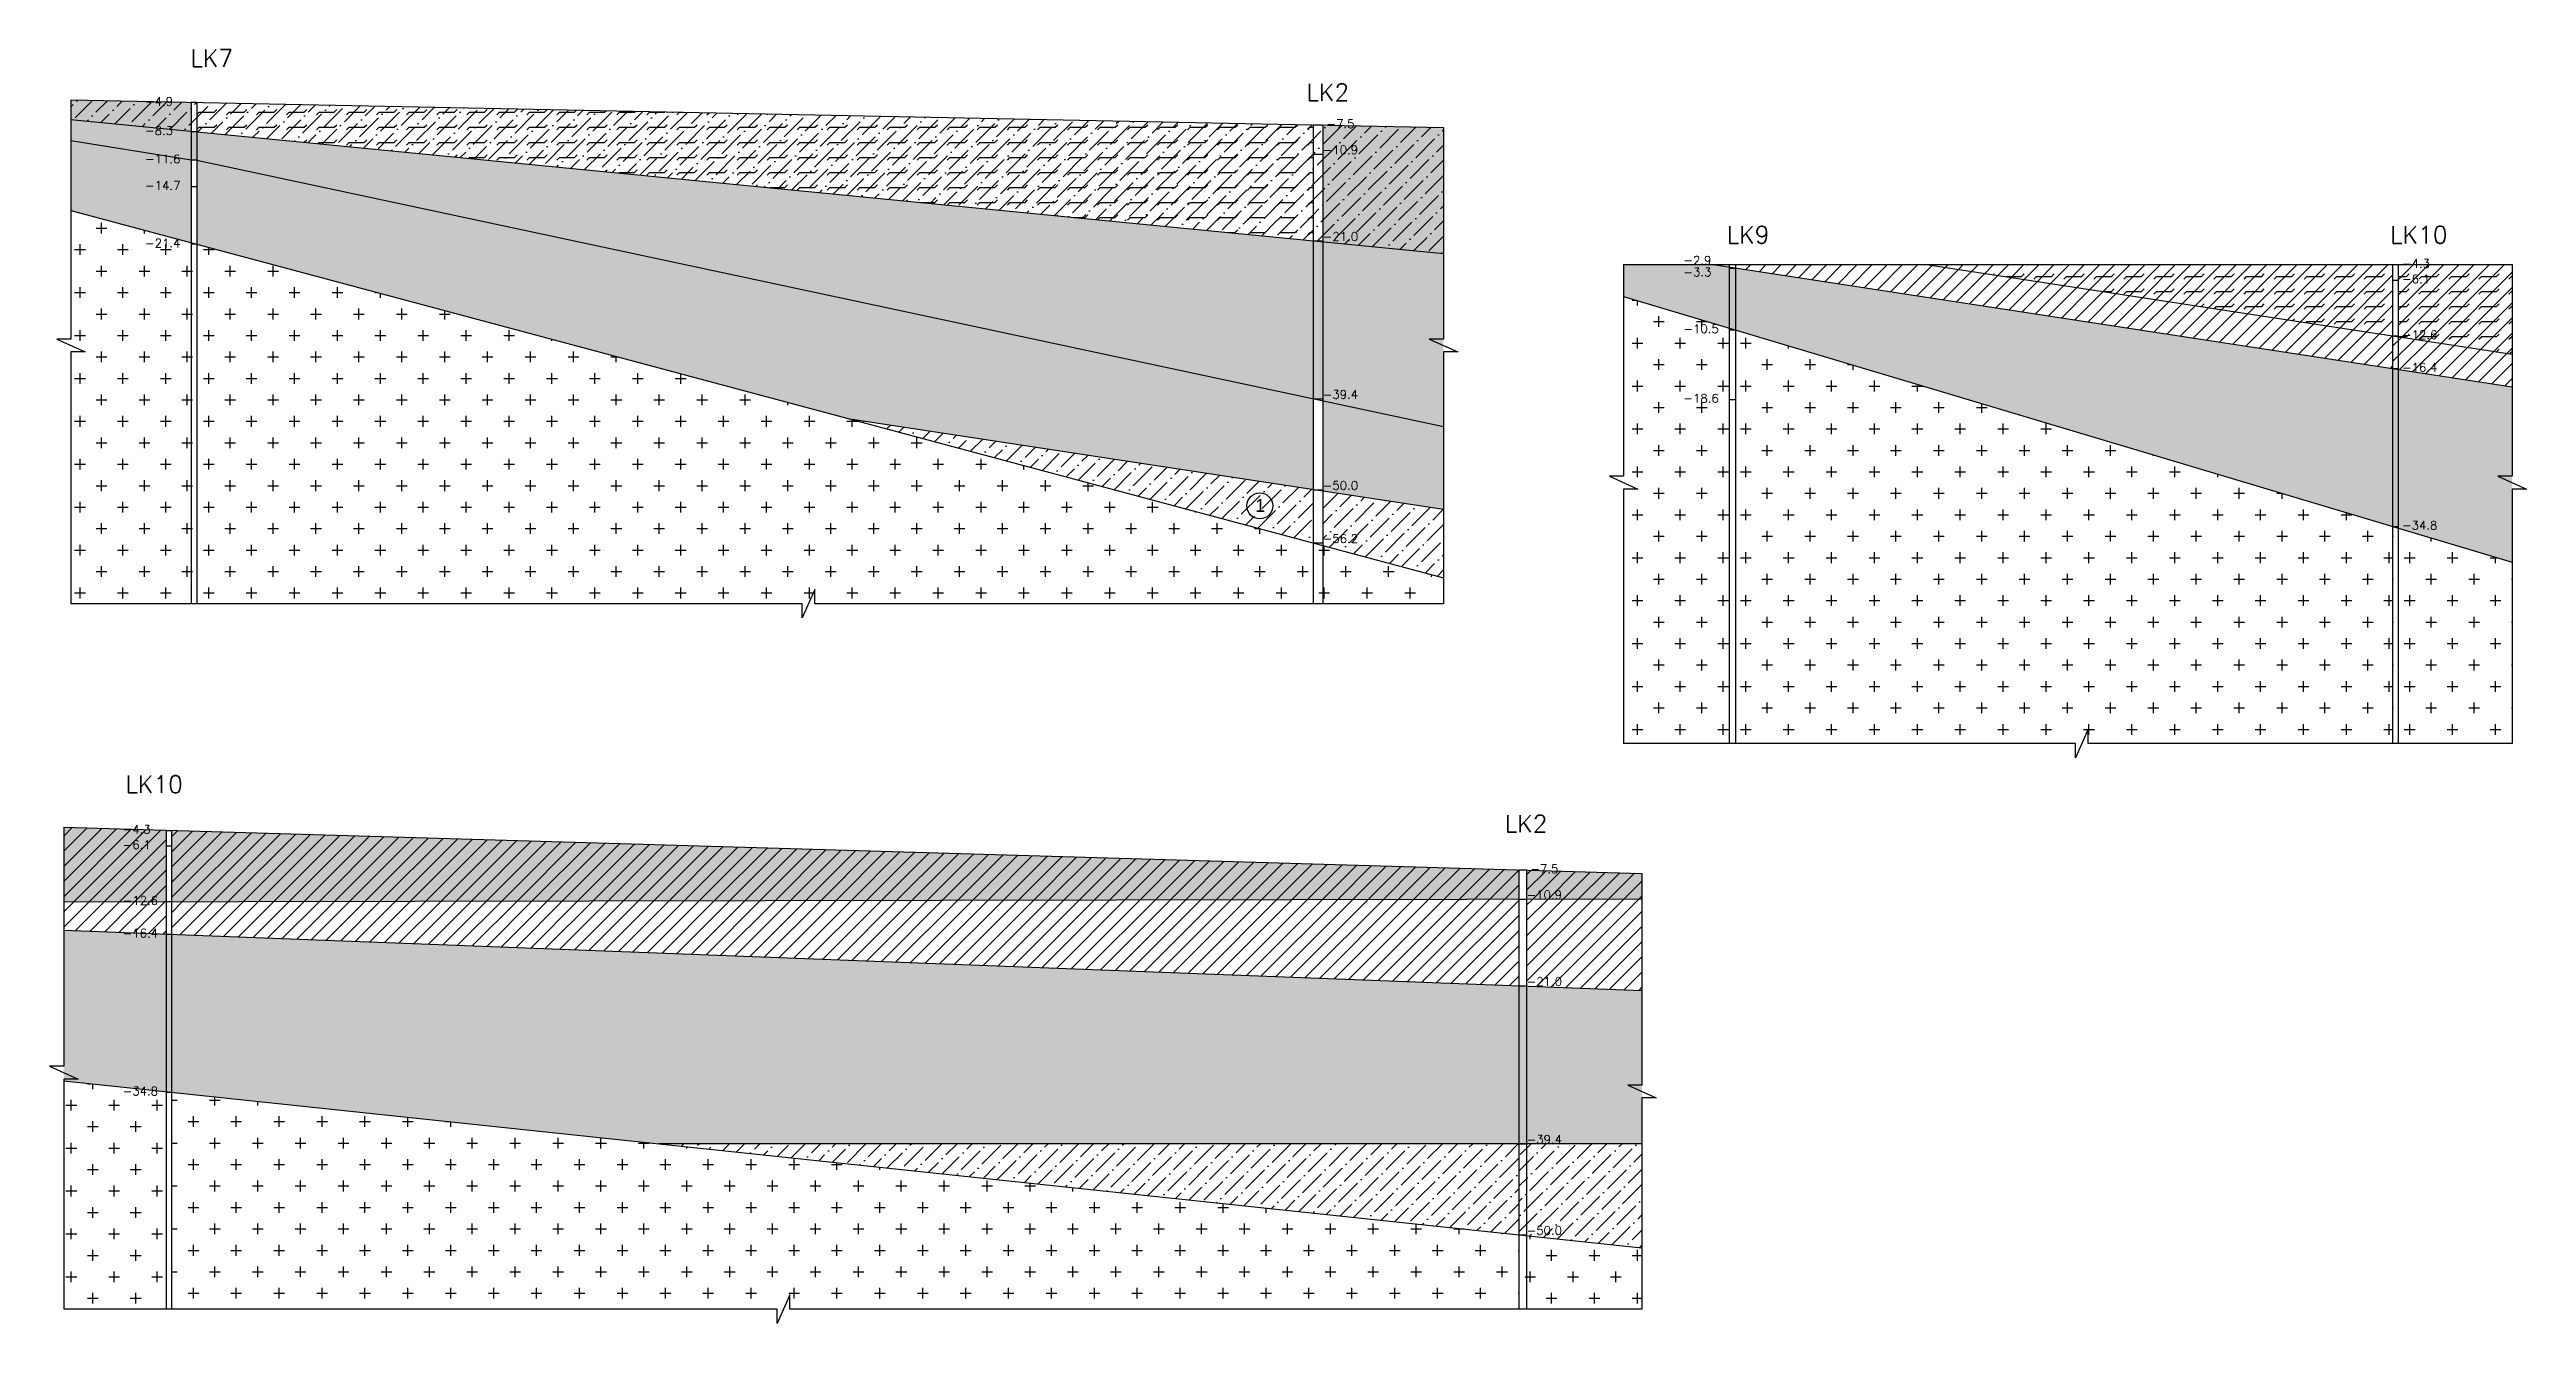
# Model space of a CAD drawing. Header units: millimetres. Extents: x 501029 to 503193, y 1805862 to 1807132.
# Drawn here: x 502878.6 to 503167.2, y 1805876.8 to 1806025.2 of the extents above; entities that cross this region are included whole.
import ezdxf

# ---------------------------------------------------------------- set-up
doc = ezdxf.new("R2010")
doc.units = ezdxf.units.MM
doc.header["$LTSCALE"] = 12
doc.header["$MEASUREMENT"] = 0
doc.layers.add('A1TITLE', color=7, linetype='CONTINUOUS')
doc.layers.add('BOREHOLE', color=7, linetype='CONTINUOUS')
doc.styles.add('SMALL', font='Vnavan.ttf', dxfattribs={"height": 2})
doc.styles.get("Standard").update_dxf_attribs({"font": 'romans.shx'})
pattern_1 = [(45, (37.2219, -422.1938), (-0.8838834765, 0.8838834765), [])]
pattern_2 = [(0, (44.0111, -440.6137), (0, 1.75), [1.75, -1.75]), (45, (45.7611, -440.6137), (1e-16, 1.7499999971), [0.4375, -1.599873737, 0.4375, -2.474873737])]
pattern_3 = [(37.5, (44.0111, -440.6137), (-0.0629933581, 1.926823769), [0, -1.52, 0, -1.7, 0, -1.625]), (7.5, (44.0111, -440.6137), (1.7697767053, 2.8221460652), [0, -0.82, 0, -1.37, 0, -0.525]), (327.5, (42.7811, -440.6137), (3.1141418618, 0.0056590535), [0, -0.5, 0, -1.8, 0, -2.35]), (317.5, (42.7811, -440.6137), (3.0061266046, 0.877675565), [0, -0.25, 0, -1.18, 0, -1.35])]
pattern_4 = [(0, (44.0111, -440.6137), (2.5, 2.5), [1.25, -3.75]), (90, (44.6361, -441.2387), (-2.5, 2.5), [1.25, -3.75])]
pattern_5 = [(45, (44.0111, -440.6137), (0.6629126074, 2.4306795603), [3.125, -0.625, 0, -0.625])]
pattern_6 = [(45, (48.1252, -461.501), (-0.8838834765, 0.8838834765), [])]
pattern_7 = [(45, (40.4985, -461.501), (-0.8838834765, 0.8838834765), [])]
pattern_8 = [(45, (40.4985, -432.7765), (-0.8838834765, 0.8838834765), [])]

msp = doc.modelspace()

# ---------------------------------------------------------------- texts
at = {"layer": 'BOREHOLE', "linetype": 'Continuous'}
for s, height, p in [('LK7', 2, (502895.01, 1806023.2)), ('LK2', 2, (503025.07, 1806019.22)), ('-4.9', 1, (502889.73, 1806018.65)), ('-7.5', 1, (503027.4, 1806016.05)), ('-8.3', 1, (502889.73, 1806015.25)), ('-10.9', 1, (503026.97, 1806013.02)), ('-11.6', 1, (502889.73, 1806011.95)), ('-14.7', 1, (502889.73, 1806008.85)), ('-21.4', 1, (502889.73, 1806002.15)), ('-21.0', 1, (503026.97, 1806002.92)), ('LK9', 2, (503074.05, 1806002.62)), ('LK10', 2, (503151.35, 1806002.62)), ('-2.9', 1, (503069, 1806000.14)), ('-3.3', 1, (503069, 1805998.77)), ('-4.3', 1, (503152.74, 1805999.77)), ('-6.1', 1, (503152.74, 1805997.97)), ('-10.5', 1, (503069, 1805992.17)), ('-12.6', 1, (503152.74, 1805991.47)), ('-16.4', 1, (503152.74, 1805987.67)), ('-39.4', 1, (503026.97, 1805984.52)), ('-18.6', 1, (503069, 1805984.07)), ('-50.0', 1, (503026.97, 1805973.92)), ('-56.2', 1, (503026.97, 1805967.72)), ('-34.8', 1, (503152.74, 1805969.27)), ('LK10', 2, (502887.44, 1805938.61)), ('-4.3', 1, (502887.12, 1805933.86)), ('LK2', 2, (503048.17, 1805934.01)), ('-6.1', 1, (502887.12, 1805932.06)), ('-7.5', 1, (503051.15, 1805929.26)), ('-12.6', 1, (502887.12, 1805925.56)), ('-10.9', 1, (503050.72, 1805926.23)), ('-16.4', 1, (502887.12, 1805921.76)), ('-21.0', 1, (503050.72, 1805916.13)), ('-34.8', 1, (502887.12, 1805903.36)), ('-39.4', 1, (503050.72, 1805897.73)), ('-50.0', 1, (503050.72, 1805887.13))]:
    msp.add_text(s, height=height, dxfattribs=at).set_placement(p)
at = {"layer": 'BOREHOLE', "linetype": 'Continuous', "style": 'SMALL'}
msp.add_text('1', height=1.5, dxfattribs=at).set_placement((503019.12, 1805971.34))

# ---------------------------------------------------------------- hatches: boundary and pattern name
at = {"layer": 'BOREHOLE', "linetype": 'Continuous'}
h = msp.add_hatch(dxfattribs=at)
h.set_pattern_fill('ANSI36', color=8, scale=10, style=0)
h.set_pattern_definition(pattern_5)
h.paths.add_polyline_path([(502895.1, 1806015.69), (502895.1, 1806019.04), (502881.08, 1806019.32), (502881.08, 1806017.06)])
h.paths.add_polyline_path([(502895.75, 1806019.02), (502895.1, 1806019.02), (502895.1, 1806015.69), (502895.75, 1806015.62)])
h.paths.add_polyline_path([(503025.83, 1806002.92), (503026.97, 1806002.92), (503026.97, 1806013.02), (503025.83, 1806013.02)])
h.paths.add_polyline_path([(503041.03, 1806016.12), (503026.97, 1806016.4), (503026.97, 1806002.81), (503041.03, 1806001.44)])
h.paths.add_polyline_path([(503025.83, 1806013.02), (503026.97, 1806013.02), (503026.97, 1806016.4), (503025.83, 1806016.42)])
h.paths.add_polyline_path([(502889.67, 1806015), (502893.46, 1806015), (502893.46, 1806016.5), (502889.67, 1806016.5)], flags=9)
h.paths.add_polyline_path([(502889.67, 1806018.4), (502893.41, 1806018.4), (502893.41, 1806019.9), (502889.67, 1806019.9)], flags=9)
h.paths.add_polyline_path([(503026.91, 1806002.67), (503031.65, 1806002.67), (503031.65, 1806004.17), (503026.91, 1806004.17)], flags=9)
h.paths.add_polyline_path([(503026.91, 1806012.77), (503031.6, 1806012.77), (503031.6, 1806014.27), (503026.91, 1806014.27)], flags=9)
h.paths.add_polyline_path([(503027.34, 1806015.8), (503031.13, 1806015.8), (503031.13, 1806017.3), (503027.34, 1806017.3)], flags=9)
h = msp.add_hatch(dxfattribs=at)
h.set_pattern_fill('FLEX', color=8, scale=7, style=0)
h.set_pattern_definition(pattern_2)
h.paths.add_polyline_path([(502881.08, 1806019.32), (502881.08, 1806017.06), (502895.1, 1806015.69), (502895.1, 1806019.04)])
h.paths.add_polyline_path([(503026.97, 1806016.4), (503026.97, 1806002.81), (503041.03, 1806001.44), (503041.03, 1806016.12)])
h.paths.add_polyline_path([(502889.67, 1806015), (502893.46, 1806015), (502893.46, 1806016.5), (502889.67, 1806016.5)], flags=9)
h.paths.add_polyline_path([(502889.67, 1806018.4), (502893.41, 1806018.4), (502893.41, 1806019.9), (502889.67, 1806019.9)], flags=9)
h.paths.add_polyline_path([(503026.91, 1806002.67), (503031.65, 1806002.67), (503031.65, 1806004.17), (503026.91, 1806004.17)], flags=9)
h.paths.add_polyline_path([(503026.91, 1806012.77), (503031.6, 1806012.77), (503031.6, 1806014.27), (503026.91, 1806014.27)], flags=9)
h.paths.add_polyline_path([(503027.34, 1806015.8), (503031.13, 1806015.8), (503031.13, 1806017.3), (503027.34, 1806017.3)], flags=9)
h = msp.add_hatch(dxfattribs=at)
h.set_pattern_fill('AR-SAND', color=8, style=0)
h.set_pattern_definition(pattern_3)
h.paths.add_polyline_path([(502881.08, 1806017.06), (502881.08, 1806014.56), (502895.1, 1806012.32), (502895.1, 1806015.69)])
h.paths.add_polyline_path([(502895.75, 1806015.62), (502895.1, 1806015.62), (502895.1, 1806012.32), (502895.75, 1806012.32)])
h.paths.add_polyline_path([(503025.83, 1805984.52), (503026.97, 1805984.52), (503026.97, 1806002.81), (503025.83, 1806002.92)])
h.paths.add_polyline_path([(503026.97, 1805984.28), (503041.03, 1805981.27), (503041.03, 1806001.44), (503026.97, 1806002.81)])
h.paths.add_polyline_path([(502889.67, 1806011.7), (502894.41, 1806011.7), (502894.41, 1806013.2), (502889.67, 1806013.2)], flags=9)
h.paths.add_polyline_path([(502889.67, 1806015), (502893.46, 1806015), (502893.46, 1806016.5), (502889.67, 1806016.5)], flags=24)
h.paths.add_polyline_path([(503026.91, 1805984.27), (503031.7, 1805984.27), (503031.7, 1805985.77), (503026.91, 1805985.77)], flags=9)
h = msp.add_hatch(dxfattribs=at)
h.set_pattern_fill('FLEX', color=8, scale=7, style=0)
h.set_pattern_definition(pattern_2)
h.paths.add_polyline_path([(503025.83, 1806002.92), (503025.83, 1806016.42), (502895.75, 1806019.02), (502895.75, 1806015.62)])
h = msp.add_hatch(dxfattribs=at)
h.set_pattern_fill('ANSI36', color=8, scale=10, style=0)
h.set_pattern_definition(pattern_5)
h.paths.add_polyline_path([(502895.75, 1806019.02), (502895.75, 1806015.62), (503025.83, 1806002.92), (503025.83, 1806016.42)])
h = msp.add_hatch(dxfattribs=at)
h.set_pattern_fill('AR-SAND', color=8, style=0)
h.set_pattern_definition(pattern_3)
h.paths.add_polyline_path([(502895.1, 1806002.7), (502895.1, 1806012.32), (502881.08, 1806014.56), (502881.08, 1806006.45)])
h.paths.add_polyline_path([(502895.75, 1806012.32), (502895.75, 1806002.52), (502972.14, 1805982.09), (503025.83, 1805973.92), (503025.83, 1805984.52)])
h.paths.add_polyline_path([(503026.97, 1805984.28), (503026.97, 1805973.75), (503041.03, 1805971.61), (503041.03, 1805981.27)])
h.paths.add_polyline_path([(502889.67, 1806001.9), (502894.46, 1806001.9), (502894.46, 1806003.4), (502889.67, 1806003.4)], flags=9)
h.paths.add_polyline_path([(502889.67, 1806008.6), (502894.41, 1806008.6), (502894.41, 1806010.1), (502889.67, 1806010.1)], flags=24)
h.paths.add_polyline_path([(502889.67, 1806011.7), (502894.41, 1806011.7), (502894.41, 1806013.2), (502889.67, 1806013.2)], flags=24)
h.paths.add_polyline_path([(503026.91, 1805973.67), (503031.65, 1805973.67), (503031.65, 1805975.17), (503026.91, 1805975.17)], flags=9)
h = msp.add_hatch(dxfattribs=at)
h.set_pattern_fill('AR-SAND', color=8, style=0)
h.set_pattern_definition(pattern_3)
h.paths.add_polyline_path([(502895.75, 1806015.62), (502895.75, 1806012.32), (503025.83, 1805984.52), (503025.83, 1806002.92)])
h = msp.add_hatch(dxfattribs=at)
h.set_pattern_fill('CROSS', color=8, scale=10, style=0)
h.set_pattern_definition(pattern_4)
h.paths.add_polyline_path([(502895.1, 1806002.7), (502881.08, 1806006.45), (502881.08, 1805960.63), (502895.1, 1805960.63)])
h.paths.add_polyline_path([(502895.1, 1805960.63), (502895.75, 1805960.63), (502895.75, 1806002.52), (502895.1, 1806002.52)])
h.paths.add_polyline_path([(503025.83, 1805960.63), (503026.97, 1805960.63), (503026.97, 1805967.42), (503025.83, 1805967.72)])
h.paths.add_polyline_path([(503041.03, 1805960.63), (503041.03, 1805963.66), (503026.97, 1805967.42), (503026.97, 1805960.63)])
h.paths.add_polyline_path([(502889.67, 1806001.9), (502894.46, 1806001.9), (502894.46, 1806003.4), (502889.67, 1806003.4)], flags=24)
h = msp.add_hatch(dxfattribs=at)
h.set_pattern_fill('CROSS', color=8, scale=10, style=0)
h.set_pattern_definition(pattern_4)
h.paths.add_polyline_path([(502895.75, 1806002.52), (502895.75, 1805960.63), (503025.83, 1805960.63), (503025.83, 1805967.72)])
h = msp.add_hatch(dxfattribs=at)
h.set_pattern_fill('AR-SAND', color=8, style=0)
h.set_pattern_definition([(37.5, (40.4985, -461.501), (-0.0629933581, 1.926823769), [0, -1.52, 0, -1.7, 0, -1.625]), (7.5, (40.4985, -461.501), (1.7697767053, 2.8221460652), [0, -0.82, 0, -1.37, 0, -0.525]), (327.5, (39.2685, -461.501), (3.1141418618, 0.0056590535), [0, -0.5, 0, -1.8, 0, -2.35]), (317.5, (39.2685, -461.501), (3.0061266046, 0.877675565), [0, -0.25, 0, -1.18, 0, -1.35])])
h.paths.add_polyline_path([(503062.02, 1806000.14), (503062.02, 1805996.44), (503074.33, 1805992.75), (503074.33, 1805999.85), (503072.44, 1806000.14)])
h.paths.add_polyline_path([(503152.3, 1805969.44), (503165.56, 1805965.47), (503165.56, 1805985.91), (503152.3, 1805987.93)])
h.paths.add_polyline_path([(503151.64, 1805969.64), (503152.3, 1805969.64), (503152.3, 1805987.93), (503151.64, 1805988.04)])
h.paths.add_polyline_path([(503075.06, 1805999.74), (503074.33, 1805999.74), (503074.33, 1805992.75), (503075.06, 1805992.54)])
h.paths.add_polyline_path([(503068.94, 1805991.92), (503073.67, 1805991.92), (503073.67, 1805993.42), (503068.94, 1805993.42)], flags=9)
h.paths.add_polyline_path([(503068.94, 1805998.52), (503072.72, 1805998.52), (503072.72, 1806000.02), (503068.94, 1806000.02)], flags=24)
h.paths.add_polyline_path([(503152.68, 1805969.02), (503157.41, 1805969.02), (503157.41, 1805970.52), (503152.68, 1805970.52)], flags=25)
h = msp.add_hatch(dxfattribs=at)
h.set_pattern_fill('ANSI31', color=8, scale=10, style=0)
h.set_pattern_definition(pattern_6)
h.paths.add_polyline_path([(503151.64, 1805988.04), (503151.64, 1805991.84), (503097.31, 1806000.14), (503075.06, 1806000.14), (503075.06, 1805999.74)])
h = msp.add_hatch(dxfattribs=at)
h.set_pattern_fill('AR-SAND', color=8, style=0)
h.set_pattern_definition([(37.5, (48.1252, -461.501), (-0.0629933581, 1.926823769), [0, -1.52, 0, -1.7, 0, -1.625]), (7.5, (48.1252, -461.501), (1.7697767053, 2.8221460652), [0, -0.82, 0, -1.37, 0, -0.525]), (327.5, (46.8952, -461.501), (3.1141418618, 0.0056590535), [0, -0.5, 0, -1.8, 0, -2.35]), (317.5, (46.8952, -461.501), (3.0061266046, 0.877675565), [0, -0.25, 0, -1.18, 0, -1.35])])
h.paths.add_polyline_path([(503151.64, 1805969.64), (503151.64, 1805988.04), (503075.06, 1805999.74), (503075.06, 1805992.54)])
h = msp.add_hatch(dxfattribs=at)
h.set_pattern_fill('FLEX', color=8, scale=7, style=0)
h.set_pattern_definition([(0, (48.1252, -461.501), (0, 1.75), [1.75, -1.75]), (45, (49.8752, -461.501), (1e-16, 1.7499999971), [0.4375, -1.599873737, 0.4375, -2.474873737])])
h.paths.add_polyline_path([(503151.64, 1805991.84), (503151.64, 1806000.14), (503097.31, 1806000.14)])
h = msp.add_hatch(dxfattribs=at)
h.set_pattern_fill('ANSI31', color=8, scale=10, style=0)
h.set_pattern_definition(pattern_6)
h.paths.add_polyline_path([(503097.31, 1806000.14), (503151.64, 1805991.84), (503151.64, 1806000.14)])
h = msp.add_hatch(dxfattribs=at)
h.set_pattern_fill('ANSI31', color=8, scale=10, style=0)
h.set_pattern_definition(pattern_7)
h.paths.add_polyline_path([(503165.56, 1806000.14), (503152.3, 1806000.14), (503152.3, 1805991.73), (503165.56, 1805989.71)])
h.paths.add_polyline_path([(503152.68, 1805991.22), (503157.41, 1805991.22), (503157.41, 1805992.72), (503152.68, 1805992.72)], flags=25)
h.paths.add_polyline_path([(503152.68, 1805997.72), (503156.18, 1805997.72), (503156.18, 1805999.22), (503152.68, 1805999.22)], flags=24)
h.paths.add_polyline_path([(503152.68, 1805999.52), (503156.46, 1805999.52), (503156.46, 1806001.02), (503152.68, 1806001.02)], flags=9)
h = msp.add_hatch(dxfattribs=at)
h.set_pattern_fill('FLEX', color=8, scale=7, style=0)
h.set_pattern_definition([(0, (40.4985, -461.501), (0, 1.75), [1.75, -1.75]), (45, (42.2485, -461.501), (1e-16, 1.7499999971), [0.4375, -1.599873737, 0.4375, -2.474873737])])
h.paths.add_polyline_path([(503152.3, 1806000.14), (503152.3, 1805991.73), (503165.56, 1805989.71), (503165.56, 1806000.14)])
h.paths.add_polyline_path([(503152.68, 1805991.22), (503157.41, 1805991.22), (503157.41, 1805992.72), (503152.68, 1805992.72)], flags=25)
h.paths.add_polyline_path([(503152.68, 1805997.72), (503156.18, 1805997.72), (503156.18, 1805999.22), (503152.68, 1805999.22)], flags=24)
h.paths.add_polyline_path([(503152.68, 1805999.52), (503156.46, 1805999.52), (503156.46, 1806001.02), (503152.68, 1806001.02)], flags=9)
h = msp.add_hatch(dxfattribs=at)
h.set_pattern_fill('CROSS', color=8, scale=10, style=0)
h.set_pattern_definition([(0, (40.4985, -461.501), (2.5, 2.5), [1.25, -3.75]), (90, (41.1235, -462.126), (-2.5, 2.5), [1.25, -3.75])])
h.paths.add_polyline_path([(503062.02, 1805944.35), (503074.33, 1805944.35), (503074.33, 1805992.75), (503062.02, 1805996.44)])
h.paths.add_polyline_path([(503165.56, 1805965.47), (503152.3, 1805969.44), (503152.3, 1805944.35), (503165.56, 1805944.35)])
h.paths.add_polyline_path([(503152.3, 1805969.44), (503151.64, 1805969.64), (503151.64, 1805944.35), (503152.3, 1805944.35)])
h.paths.add_polyline_path([(503075.06, 1805984.44), (503074.33, 1805984.44), (503074.33, 1805944.35), (503075.06, 1805944.35)])
h.paths.add_polyline_path([(503068.94, 1805983.82), (503073.67, 1805983.82), (503073.67, 1805985.32), (503068.94, 1805985.32)], flags=24)
h.paths.add_polyline_path([(503068.94, 1805991.92), (503073.67, 1805991.92), (503073.67, 1805993.42), (503068.94, 1805993.42)], flags=24)
h = msp.add_hatch(dxfattribs=at)
h.set_pattern_fill('CROSS', color=8, scale=10, style=0)
h.set_pattern_definition([(0, (48.1252, -461.501), (2.5, 2.5), [1.25, -3.75]), (90, (48.7502, -462.126), (-2.5, 2.5), [1.25, -3.75])])
h.paths.add_polyline_path([(503075.06, 1805992.54), (503075.06, 1805944.35), (503151.64, 1805944.35), (503151.64, 1805969.64)])
h = msp.add_hatch(dxfattribs=at)
h.set_pattern_fill('ANSI31', color=8, scale=10, style=0)
h.set_pattern_definition(pattern_7)
h.paths.add_polyline_path([(503152.3, 1805991.73), (503152.3, 1805987.93), (503165.56, 1805985.91), (503165.56, 1805989.71)])
h.paths.add_polyline_path([(503151.64, 1805988.04), (503152.3, 1805988.04), (503152.3, 1805991.73), (503151.64, 1805991.84)])
h.paths.add_polyline_path([(503152.68, 1805987.42), (503157.46, 1805987.42), (503157.46, 1805988.92), (503152.68, 1805988.92)], flags=25)
h = msp.add_hatch(dxfattribs=at)
h.set_pattern_fill('ANSI36', color=8, scale=10, style=0)
h.set_pattern_definition(pattern_5)
h.paths.add_polyline_path([(502972.14, 1805982.09), (503025.83, 1805967.72), (503025.83, 1805973.92)])
h.paths.add_polyline_path([(503041.03, 1805963.66), (503041.03, 1805971.61), (503026.97, 1805973.75), (503026.97, 1805967.42)])
h.paths.add_polyline_path([(503026.91, 1805967.47), (503031.65, 1805967.47), (503031.65, 1805968.97), (503026.91, 1805968.97)], flags=9)
h = msp.add_hatch(dxfattribs=at)
h.set_pattern_fill('FLEX', color=8, scale=7, style=0)
h.set_pattern_definition([(0, (40.4985, -432.7765), (0, 1.75), [1.75, -1.75]), (45, (42.2485, -432.7765), (1e-16, 1.7499999971), [0.4375, -1.599873737, 0.4375, -2.474873737])])
h.paths.add_polyline_path([(502892.18, 1805925.93), (502892.18, 1805934.25), (502880.24, 1805934.6), (502880.24, 1805925.91)])
h.paths.add_polyline_path([(503050.72, 1805929.6), (503050.72, 1805926.23), (503064.15, 1805926.26), (503064.15, 1805929.21)])
h.paths.add_polyline_path([(502887.06, 1805933.61), (502890.85, 1805933.61), (502890.85, 1805935.11), (502887.06, 1805935.11)], flags=9)
h.paths.add_polyline_path([(502887.06, 1805931.81), (502890.56, 1805931.81), (502890.56, 1805933.31), (502887.06, 1805933.31)], flags=24)
h.paths.add_polyline_path([(502887.06, 1805925.31), (502891.8, 1805925.31), (502891.8, 1805926.81), (502887.06, 1805926.81)], flags=9)
h.paths.add_polyline_path([(503050.66, 1805925.98), (503055.35, 1805925.98), (503055.35, 1805927.48), (503050.66, 1805927.48)], flags=9)
h.paths.add_polyline_path([(503051.09, 1805929.01), (503054.88, 1805929.01), (503054.88, 1805930.51), (503051.09, 1805930.51)], flags=9)
h = msp.add_hatch(dxfattribs=at)
h.set_pattern_fill('ANSI31', color=8, scale=10, style=0)
h.set_pattern_definition(pattern_8)
h.paths.add_polyline_path([(502892.18, 1805925.93), (502892.18, 1805934.25), (502880.24, 1805934.6), (502880.24, 1805925.91)])
h.paths.add_polyline_path([(503064.15, 1805926.26), (503064.15, 1805929.21), (503050.72, 1805929.6), (503050.72, 1805926.23)])
h.paths.add_polyline_path([(502887.06, 1805933.61), (502890.85, 1805933.61), (502890.85, 1805935.11), (502887.06, 1805935.11)], flags=9)
h.paths.add_polyline_path([(502887.06, 1805931.81), (502890.56, 1805931.81), (502890.56, 1805933.31), (502887.06, 1805933.31)], flags=24)
h.paths.add_polyline_path([(502887.06, 1805925.31), (502891.8, 1805925.31), (502891.8, 1805926.81), (502887.06, 1805926.81)], flags=9)
h.paths.add_polyline_path([(503050.66, 1805925.98), (503055.35, 1805925.98), (503055.35, 1805927.48), (503050.66, 1805927.48)], flags=9)
h.paths.add_polyline_path([(503051.09, 1805929.01), (503054.88, 1805929.01), (503054.88, 1805930.51), (503051.09, 1805930.51)], flags=9)
h = msp.add_hatch(dxfattribs=at)
h.set_pattern_fill('ANSI31', color=8, scale=10, style=0)
h.set_pattern_definition(pattern_1)
h.paths.add_polyline_path([(502892.81, 1805934.23), (502892.81, 1805925.93), (503049.81, 1805926.23), (503049.81, 1805929.63)])
h = msp.add_hatch(dxfattribs=at)
h.set_pattern_fill('FLEX', color=8, scale=7, style=0)
h.set_pattern_definition([(0, (37.2219, -422.1938), (0, 1.75), [1.75, -1.75]), (45, (38.9719, -422.1938), (1e-16, 1.7499999971), [0.4375, -1.599873737, 0.4375, -2.474873737])])
h.paths.add_polyline_path([(503049.81, 1805926.23), (503049.81, 1805929.63), (502892.81, 1805934.23), (502892.81, 1805925.93)])
h = msp.add_hatch(dxfattribs=at)
h.set_pattern_fill('ANSI31', color=8, scale=10, style=0)
h.set_pattern_definition(pattern_8)
h.paths.add_polyline_path([(503050.72, 1805926.23), (503050.72, 1805916.1), (503064.15, 1805915.58), (503064.15, 1805926.26)])
h.paths.add_polyline_path([(502880.24, 1805922.61), (502892.18, 1805922.16), (502892.18, 1805925.93), (502880.24, 1805925.91)])
h.paths.add_polyline_path([(503050.66, 1805915.88), (503055.4, 1805915.88), (503055.4, 1805917.38), (503050.66, 1805917.38)], flags=9)
h.paths.add_polyline_path([(503050.66, 1805925.98), (503055.35, 1805925.98), (503055.35, 1805927.48), (503050.66, 1805927.48)], flags=9)
h.paths.add_polyline_path([(502887.06, 1805925.31), (502891.8, 1805925.31), (502891.8, 1805926.81), (502887.06, 1805926.81)], flags=9)
h.paths.add_polyline_path([(502887.06, 1805921.51), (502891.85, 1805921.51), (502891.85, 1805923.01), (502887.06, 1805923.01)], flags=9)
h = msp.add_hatch(dxfattribs=at)
h.set_pattern_fill('ANSI31', color=8, scale=10, style=0)
h.set_pattern_definition(pattern_1)
h.paths.add_polyline_path([(503049.81, 1805916.13), (503049.81, 1805926.23), (502892.81, 1805925.93), (502892.81, 1805922.13)])
h = msp.add_hatch(dxfattribs=at)
h.set_pattern_fill('AR-SAND', color=8, style=0)
h.set_pattern_definition([(37.5, (40.4985, -432.7765), (-0.0629933581, 1.926823769), [0, -1.52, 0, -1.7, 0, -1.625]), (7.5, (40.4985, -432.7765), (1.7697767053, 2.8221460652), [0, -0.82, 0, -1.37, 0, -0.525]), (327.5, (39.2685, -432.7765), (3.1141418618, 0.0056590535), [0, -0.5, 0, -1.8, 0, -2.35]), (317.5, (39.2685, -432.7765), (3.0061266046, 0.877675565), [0, -0.25, 0, -1.18, 0, -1.35])])
h.paths.add_polyline_path([(502880.24, 1805905.06), (502892.18, 1805903.8), (502892.18, 1805922.16), (502880.24, 1805922.61)])
h.paths.add_polyline_path([(502892.18, 1805903.8), (502892.81, 1805903.73), (502892.81, 1805922.13), (502892.18, 1805922.13)])
h.paths.add_polyline_path([(503050.72, 1805916.1), (503049.81, 1805916.13), (503049.81, 1805897.73), (503050.72, 1805897.73)])
h.paths.add_polyline_path([(503064.15, 1805915.58), (503050.72, 1805916.1), (503050.72, 1805897.73), (503064.15, 1805897.73)])
h.paths.add_polyline_path([(502887.06, 1805921.51), (502891.85, 1805921.51), (502891.85, 1805923.01), (502887.06, 1805923.01)], flags=9)
h.paths.add_polyline_path([(502887.06, 1805903.11), (502891.8, 1805903.11), (502891.8, 1805904.61), (502887.06, 1805904.61)], flags=9)
h.paths.add_polyline_path([(503050.66, 1805897.48), (503055.44, 1805897.48), (503055.44, 1805898.98), (503050.66, 1805898.98)], flags=9)
h = msp.add_hatch(dxfattribs=at)
h.set_pattern_fill('AR-SAND', color=8, style=0)
h.set_pattern_definition([(37.5, (37.2219, -422.1938), (-0.0629933581, 1.926823769), [0, -1.52, 0, -1.7, 0, -1.625]), (7.5, (37.2219, -422.1938), (1.7697767053, 2.8221460652), [0, -0.82, 0, -1.37, 0, -0.525]), (327.5, (35.9919, -422.1938), (3.1141418618, 0.0056590535), [0, -0.5, 0, -1.8, 0, -2.35]), (317.5, (35.9919, -422.1938), (3.0061266046, 0.877675565), [0, -0.25, 0, -1.18, 0, -1.35])])
h.paths.add_polyline_path([(502892.81, 1805922.13), (502892.81, 1805903.73), (502949.56, 1805897.73), (503049.81, 1805897.73), (503049.81, 1805916.13)])
h = msp.add_hatch(dxfattribs=at)
h.set_pattern_fill('CROSS', color=8, scale=10, style=0)
h.set_pattern_definition([(0, (40.4985, -432.7765), (2.5, 2.5), [1.25, -3.75]), (90, (41.1235, -433.4015), (-2.5, 2.5), [1.25, -3.75])])
h.paths.add_polyline_path([(502880.24, 1805878.44), (502892.18, 1805878.44), (502892.18, 1805903.8), (502880.24, 1805905.06)])
h.paths.add_polyline_path([(503064.15, 1805878.44), (503064.15, 1805885.61), (503050.72, 1805887.04), (503050.72, 1805878.44)])
h.paths.add_polyline_path([(503049.81, 1805878.44), (503050.72, 1805878.44), (503050.72, 1805887.04), (503049.81, 1805887.13)])
h.paths.add_polyline_path([(502892.81, 1805903.73), (502892.18, 1805903.73), (502892.18, 1805878.44), (502892.81, 1805878.44)])
h.paths.add_polyline_path([(502887.06, 1805903.11), (502891.8, 1805903.11), (502891.8, 1805904.61), (502887.06, 1805904.61)], flags=24)
h = msp.add_hatch(dxfattribs=at)
h.set_pattern_fill('CROSS', color=8, scale=10, style=0)
h.set_pattern_definition([(0, (37.2219, -422.1938), (2.5, 2.5), [1.25, -3.75]), (90, (37.8469, -422.8188), (-2.5, 2.5), [1.25, -3.75])])
h.paths.add_polyline_path([(503049.81, 1805878.44), (503049.81, 1805887.13), (502892.81, 1805903.73), (502892.81, 1805878.44)])
h = msp.add_hatch(dxfattribs=at)
h.set_pattern_fill('ANSI36', color=8, scale=10, style=0)
h.set_pattern_definition([(45, (40.4985, -432.7765), (0.6629126074, 2.4306795603), [3.125, -0.625, 0, -0.625])])
h.paths.add_polyline_path([(503064.15, 1805885.61), (503064.15, 1805897.73), (503050.72, 1805897.73), (503050.72, 1805887.04)])
h.paths.add_polyline_path([(503049.81, 1805887.13), (503050.72, 1805887.13), (503050.72, 1805897.73), (503049.81, 1805897.73)])
h.paths.add_polyline_path([(503050.66, 1805886.88), (503055.4, 1805886.88), (503055.4, 1805888.38), (503050.66, 1805888.38)], flags=9)
h.paths.add_polyline_path([(503050.66, 1805897.48), (503055.44, 1805897.48), (503055.44, 1805898.98), (503050.66, 1805898.98)], flags=9)
h = msp.add_hatch(dxfattribs=at)
h.set_pattern_fill('ANSI36', color=8, scale=10, style=0)
h.set_pattern_definition([(45, (37.2219, -422.1938), (0.6629126074, 2.4306795603), [3.125, -0.625, 0, -0.625])])
h.paths.add_polyline_path([(503049.81, 1805887.13), (503049.81, 1805897.73), (502949.56, 1805897.73)])

# ---------------------------------------------------------------- linework, layer by layer
at = {"layer": 'A1TITLE', "color": 4, "linetype": 'Continuous', "flags": 128}
for points in [[(503041.03, 1805960.63), (502967.79, 1805960.63), (502967.79, 1805962.31), (502966.31, 1805958.99), (502966.31, 1805960.63), (502881.08, 1805960.63)], [(503165.56, 1805944.35), (503116.15, 1805944.35), (503116.15, 1805946.02), (503114.67, 1805942.7), (503114.67, 1805944.35), (503062.02, 1805944.35)], [(503064.15, 1805878.44), (502964.87, 1805878.44), (502964.87, 1805880.11), (502963.39, 1805876.79), (502963.39, 1805878.44), (502880.24, 1805878.44)]]:
    msp.add_lwpolyline(points, dxfattribs=at)
at = {"layer": 'A1TITLE', "linetype": 'Continuous'}
msp.add_circle((503019.62, 1805972.03), 1.51, dxfattribs=at)
at = {"layer": 'BOREHOLE', "linetype": 'Continuous'}
for p, q in [((502881.08, 1806019.32), (503041.03, 1806016.12)), ((502881.08, 1806017.06), (503041.03, 1806001.44)), ((502895.75, 1806019.02), (502895.1, 1806019.02)), ((502895.1, 1806019.02), (502895.1, 1805960.63)), ((502895.75, 1806019.02), (502895.75, 1805960.63)), ((502895.1, 1806012.32), (502881.08, 1806014.56)), ((502895.75, 1806015.62), (502895.1, 1806015.62)), ((503025.83, 1806016.42), (503026.97, 1806016.42)), ((503025.83, 1806016.42), (503025.83, 1805960.63)), ((503026.97, 1806016.42), (503026.97, 1805960.63)), ((502895.75, 1806012.32), (502895.1, 1806012.32)), ((502895.75, 1806012.32), (503041.03, 1805981.27)), ((503025.83, 1806013.02), (503026.97, 1806013.02)), ((502895.75, 1806009.22), (502895.1, 1806009.22)), ((502881.08, 1806006.45), (503041.03, 1805963.66)), ((502895.75, 1806002.52), (502895.1, 1806002.52)), ((503025.83, 1806002.92), (503026.97, 1806002.92)), ((503062.02, 1806000.14), (503165.56, 1806000.14)), ((503072.44, 1806000.14), (503165.56, 1805985.91)), ((503074.33, 1806000.14), (503074.33, 1805944.35)), ((503074.33, 1806000.14), (503075.06, 1806000.14)), ((503074.33, 1805999.74), (503075.06, 1805999.74)), ((503075.06, 1806000.14), (503075.06, 1805944.35)), ((503097.31, 1806000.14), (503165.56, 1805989.71)), ((503151.64, 1806000.14), (503151.64, 1805944.35)), ((503151.64, 1806000.14), (503152.3, 1806000.14)), ((503152.3, 1806000.14), (503152.3, 1805944.35)), ((503151.64, 1805998.34), (503152.3, 1805998.34)), ((503062.02, 1805996.44), (503165.56, 1805965.47)), ((503074.33, 1805992.54), (503075.06, 1805992.54)), ((503151.64, 1805991.84), (503152.3, 1805991.84)), ((503151.64, 1805988.04), (503152.3, 1805988.04)), ((503025.83, 1805984.52), (503026.97, 1805984.52)), ((503074.33, 1805984.44), (503075.06, 1805984.44)), ((503041.03, 1805971.61), (502972.14, 1805982.09)), ((503025.83, 1805973.92), (503026.97, 1805973.92)), ((503151.64, 1805969.64), (503152.3, 1805969.64)), ((503025.83, 1805967.72), (503026.97, 1805967.72)), ((502880.24, 1805934.6), (503064.15, 1805929.21)), ((502892.18, 1805934.23), (502892.18, 1805878.44)), ((502892.18, 1805934.23), (502892.81, 1805934.23)), ((502892.81, 1805934.23), (502892.81, 1805878.44)), ((502892.18, 1805932.43), (502892.81, 1805932.43)), ((503049.81, 1805929.63), (503050.72, 1805929.63)), ((503049.81, 1805929.63), (503049.81, 1805878.44)), ((503050.72, 1805929.63), (503050.72, 1805878.44)), ((502880.24, 1805925.91), (503064.15, 1805926.26)), ((502892.18, 1805925.93), (502892.81, 1805925.93)), ((503049.81, 1805926.23), (503050.72, 1805926.23)), ((502880.24, 1805922.61), (503064.15, 1805915.58)), ((502892.18, 1805922.13), (502892.81, 1805922.13)), ((503049.81, 1805916.13), (503050.72, 1805916.13)), ((502880.24, 1805905.06), (503064.15, 1805885.61)), ((502892.18, 1805903.73), (502892.81, 1805903.73)), ((503064.15, 1805897.73), (502949.56, 1805897.73)), ((503049.81, 1805897.73), (503050.72, 1805897.73)), ((503049.81, 1805887.13), (503050.72, 1805887.13))]:
    msp.add_line(p, q, dxfattribs=at)
at = {"layer": 'BOREHOLE', "color": 4, "linetype": 'Continuous', "flags": 128}
for points in [[(502881.08, 1806019.32), (502881.08, 1805991.46), (502879.43, 1805991.46), (502882.75, 1805989.98), (502881.08, 1805989.98), (502881.08, 1805960.63)], [(503041.03, 1806016.12), (503041.03, 1805991.46), (503039.38, 1805991.46), (503042.7, 1805989.98), (503041.03, 1805989.98), (503041.03, 1805960.63)], [(503062.02, 1806000.14), (503062.02, 1805975.48), (503060.37, 1805975.48), (503063.69, 1805973.99), (503062.02, 1805973.99), (503062.02, 1805944.35)], [(503165.56, 1806000.14), (503165.56, 1805975.48), (503163.91, 1805975.48), (503167.23, 1805973.99), (503165.56, 1805973.99), (503165.56, 1805944.35)], [(502880.24, 1805934.6), (502880.24, 1805906.75), (502878.59, 1805906.75), (502881.91, 1805905.26), (502880.24, 1805905.26), (502880.24, 1805878.44)], [(503064.15, 1805929.21), (503064.15, 1805904.55), (503062.51, 1805904.55), (503065.83, 1805903.07), (503064.15, 1805903.07), (503064.15, 1805878.44)]]:
    msp.add_lwpolyline(points, dxfattribs=at)

msp.set_redraw_order([(e.dxf.handle, doc.entitydb.next_handle()) for e in msp.query("TEXT MTEXT ATTDEF DIMENSION ARC_DIMENSION")])  # texts and dimensions are drawn at this point

doc.saveas('drawing.dxf')
